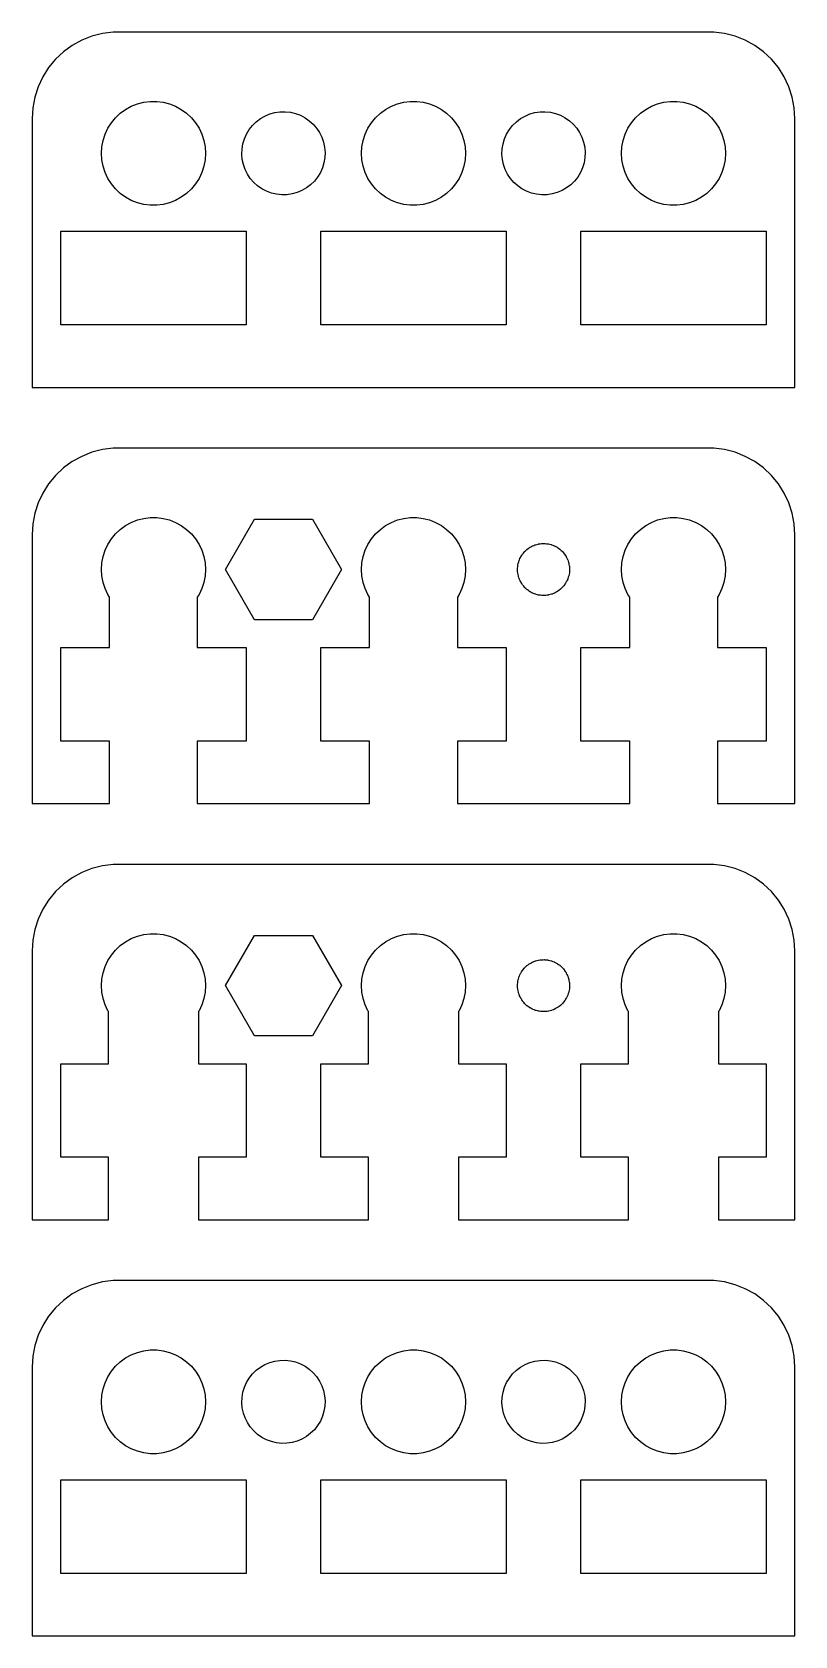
# Model space of a CAD drawing. Header units: metres. Extents: x -22 to 22, y 0 to 92.5.
import ezdxf

# ---------------------------------------------------------------- set-up
doc = ezdxf.new("R2010")
doc.units = ezdxf.units.M

msp = doc.modelspace()

# ---------------------------------------------------------------- linework, layer by layer
for p, q in [((-17.3139, 92.4901), (-17.9369, 92.4114)), ((17.3139, 92.4901), (-17.3139, 92.4901)), ((17.9369, 92.4114), (17.3139, 92.4901)), ((-19.6791, 91.7216), (-20.1871, 91.3526)), ((-19.1289, 92.0241), (-19.6791, 91.7216)), ((-18.5451, 92.2553), (-19.1289, 92.0241)), ((-17.9369, 92.4114), (-18.5451, 92.2553)), ((18.5451, 92.2553), (17.9369, 92.4114)), ((19.1289, 92.0241), (18.5451, 92.2553)), ((19.6791, 91.7216), (19.1289, 92.0241)), ((20.1871, 91.3526), (19.6791, 91.7216)), ((-20.6448, 90.9227), (-21.0451, 90.4389)), ((-20.1871, 91.3526), (-20.6448, 90.9227)), ((20.6448, 90.9227), (20.1871, 91.3526)), ((21.0451, 90.4389), (20.6448, 90.9227)), ((-21.3815, 89.9088), (-21.6489, 89.3406)), ((-21.0451, 90.4389), (-21.3815, 89.9088)), ((21.3815, 89.9088), (21.0451, 90.4389)), ((21.6489, 89.3406), (21.3815, 89.9088)), ((-21.6489, 89.3406), (-21.8429, 88.7434)), ((21.8429, 88.7434), (21.6489, 89.3406)), ((-21.9606, 88.1267), (-22, 87.5)), ((-21.8429, 88.7434), (-21.9606, 88.1267)), ((-16.9123, 87.8115), (-16.6075, 88.033)), ((-16.6075, 88.033), (-16.2773, 88.2145)), ((-16.2773, 88.2145), (-15.927, 88.3532)), ((-15.927, 88.3532), (-15.5621, 88.4469)), ((-15.5621, 88.4469), (-15.1884, 88.4941)), ((-15.1884, 88.4941), (-14.8116, 88.4941)), ((-14.8116, 88.4941), (-14.4379, 88.4469)), ((-14.4379, 88.4469), (-14.0729, 88.3532)), ((-14.0729, 88.3532), (-13.7227, 88.2145)), ((-13.7227, 88.2145), (-13.3925, 88.033)), ((-13.3925, 88.033), (-13.0877, 87.8115)), ((-7.99898, 87.8475), (-7.70082, 87.8916)), ((-7.70082, 87.8916), (-7.39949, 87.8979)), ((-7.39949, 87.8979), (-7.09975, 87.8664)), ((-7.09975, 87.8664), (-6.80632, 87.7976)), ((-1.91226, 87.8115), (-1.60747, 88.033)), ((-1.60747, 88.033), (-1.27733, 88.2145)), ((-1.27733, 88.2145), (-0.92705, 88.3532)), ((-0.92705, 88.3532), (-0.56213, 88.4469)), ((-0.56213, 88.4469), (-0.18837, 88.4941)), ((-0.18837, 88.4941), (0.18837, 88.4941)), ((0.18837, 88.4941), (0.56213, 88.4469)), ((0.56213, 88.4469), (0.92705, 88.3532)), ((0.92705, 88.3532), (1.27733, 88.2145)), ((1.27733, 88.2145), (1.60747, 88.033)), ((1.60747, 88.033), (1.91226, 87.8115)), ((7.00101, 87.8475), (7.29916, 87.8916)), ((7.29916, 87.8916), (7.60049, 87.8979)), ((7.60049, 87.8979), (7.90024, 87.8664)), ((7.90024, 87.8664), (8.19366, 87.7976)), ((13.0877, 87.8115), (13.3925, 88.033)), ((13.3925, 88.033), (13.7227, 88.2145)), ((13.7227, 88.2145), (14.0729, 88.3532)), ((14.0729, 88.3532), (14.4379, 88.4469)), ((14.4379, 88.4469), (14.8116, 88.4941)), ((14.8116, 88.4941), (15.1884, 88.4941)), ((15.1884, 88.4941), (15.5621, 88.4469)), ((15.5621, 88.4469), (15.927, 88.3532)), ((15.927, 88.3532), (16.2773, 88.2145)), ((16.2773, 88.2145), (16.6075, 88.033)), ((16.6075, 88.033), (16.9123, 87.8115)), ((21.9606, 88.1267), (21.8429, 88.7434)), ((22, 87.5), (21.9606, 88.1267)), ((-22, 87.5), (-22, 72)), ((-17.7893, 86.6044), (-17.6289, 86.9453)), ((-17.6289, 86.9453), (-17.427, 87.2634)), ((-17.427, 87.2634), (-17.1869, 87.5536)), ((-17.1869, 87.5536), (-16.9123, 87.8115)), ((-13.0877, 87.8115), (-12.8131, 87.5536)), ((-12.8131, 87.5536), (-12.5729, 87.2634)), ((-12.5729, 87.2634), (-12.3711, 86.9453)), ((-12.3711, 86.9453), (-12.2107, 86.6044)), ((-9.47075, 86.8697), (-9.28354, 87.1059)), ((-9.28354, 87.1059), (-9.06821, 87.3168)), ((-9.06821, 87.3168), (-8.82812, 87.499)), ((-8.82812, 87.499), (-8.56712, 87.6497)), ((-8.56712, 87.6497), (-8.28928, 87.7665)), ((-8.28928, 87.7665), (-7.99898, 87.8475)), ((-6.80632, 87.7976), (-6.52382, 87.6925)), ((-6.52382, 87.6925), (-6.25673, 87.5529)), ((-6.25673, 87.5529), (-6.00923, 87.3809)), ((-6.00923, 87.3809), (-5.78526, 87.1792)), ((-5.78526, 87.1792), (-5.58832, 86.951)), ((-5.58832, 86.951), (-5.42152, 86.7)), ((-2.78932, 86.6044), (-2.62891, 86.9453)), ((-2.62891, 86.9453), (-2.42705, 87.2634)), ((-2.42705, 87.2634), (-2.1869, 87.5536)), ((-2.1869, 87.5536), (-1.91226, 87.8115)), ((1.91226, 87.8115), (2.1869, 87.5536)), ((2.1869, 87.5536), (2.42705, 87.2634)), ((2.42705, 87.2634), (2.62891, 86.9453)), ((2.62891, 86.9453), (2.78932, 86.6044)), ((5.52924, 86.8697), (5.71645, 87.1059)), ((5.71645, 87.1059), (5.93178, 87.3168)), ((5.93178, 87.3168), (6.17186, 87.499)), ((6.17186, 87.499), (6.43286, 87.6497)), ((6.43286, 87.6497), (6.71071, 87.7665)), ((6.71071, 87.7665), (7.00101, 87.8475)), ((8.19366, 87.7976), (8.47617, 87.6925)), ((8.47617, 87.6925), (8.74326, 87.5529)), ((8.74326, 87.5529), (8.99075, 87.3809)), ((8.99075, 87.3809), (9.21472, 87.1792)), ((9.21472, 87.1792), (9.41167, 86.951)), ((9.41167, 86.951), (9.57846, 86.7)), ((12.2107, 86.6044), (12.3711, 86.9453)), ((12.3711, 86.9453), (12.5729, 87.2634)), ((12.5729, 87.2634), (12.8131, 87.5536)), ((12.8131, 87.5536), (13.0877, 87.8115)), ((16.9123, 87.8115), (17.1869, 87.5536)), ((17.1869, 87.5536), (17.427, 87.2634)), ((17.427, 87.2634), (17.6289, 86.9453)), ((17.6289, 86.9453), (17.7893, 86.6044)), ((22, 72), (22, 87.5)), ((-17.9763, 85.876), (-17.9057, 86.2461)), ((-17.9057, 86.2461), (-17.7893, 86.6044)), ((-12.2107, 86.6044), (-12.0942, 86.2461)), ((-12.0942, 86.2461), (-12.0237, 85.876)), ((-9.88684, 85.7509), (-9.83658, 86.048)), ((-9.83658, 86.048), (-9.74947, 86.3366)), ((-9.74947, 86.3366), (-9.62688, 86.6119)), ((-9.62688, 86.6119), (-9.47075, 86.8697)), ((-5.42152, 86.7), (-5.28752, 86.43)), ((-5.28752, 86.43), (-5.1884, 86.1454)), ((-5.1884, 86.1454), (-5.12573, 85.8506)), ((-2.97633, 85.876), (-2.90575, 86.2461)), ((-2.90575, 86.2461), (-2.78932, 86.6044)), ((2.78932, 86.6044), (2.90575, 86.2461)), ((2.90575, 86.2461), (2.97633, 85.876)), ((5.11314, 85.7509), (5.16341, 86.048)), ((5.16341, 86.048), (5.25052, 86.3366)), ((5.25052, 86.3366), (5.37311, 86.6119)), ((5.37311, 86.6119), (5.52924, 86.8697)), ((9.57846, 86.7), (9.71246, 86.43)), ((9.71246, 86.43), (9.81158, 86.1454)), ((9.81158, 86.1454), (9.87425, 85.8506)), ((12.0237, 85.876), (12.0942, 86.2461)), ((12.0942, 86.2461), (12.2107, 86.6044)), ((17.7893, 86.6044), (17.9057, 86.2461)), ((17.9057, 86.2461), (17.9763, 85.876)), ((-18, 85.5), (-17.9763, 85.876)), ((-17.9763, 85.124), (-18, 85.5)), ((-17.9057, 84.7539), (-17.9763, 85.124)), ((-12.0237, 85.124), (-12.0942, 84.7539)), ((-12.0237, 85.876), (-12, 85.5)), ((-12, 85.5), (-12.0237, 85.124)), ((-9.89946, 85.4497), (-9.88684, 85.7509)), ((-9.87425, 85.1494), (-9.89946, 85.4497)), ((-9.81158, 84.8546), (-9.87425, 85.1494)), ((-5.11314, 85.2491), (-5.16341, 84.952)), ((-5.12573, 85.8506), (-5.10052, 85.5502)), ((-5.10052, 85.5502), (-5.11314, 85.2491)), ((-3, 85.5), (-2.97633, 85.876)), ((-2.97633, 85.124), (-3, 85.5)), ((-2.90575, 84.7539), (-2.97633, 85.124)), ((2.97633, 85.124), (2.90575, 84.7539)), ((2.97633, 85.876), (3, 85.5)), ((3, 85.5), (2.97633, 85.124)), ((5.10052, 85.4497), (5.11314, 85.7509)), ((5.12573, 85.1494), (5.10052, 85.4497)), ((5.1884, 84.8546), (5.12573, 85.1494)), ((9.88684, 85.2491), (9.83658, 84.952)), ((9.87425, 85.8506), (9.89946, 85.5502)), ((9.89946, 85.5502), (9.88684, 85.2491)), ((12, 85.5), (12.0237, 85.876)), ((12.0237, 85.124), (12, 85.5)), ((12.0942, 84.7539), (12.0237, 85.124)), ((17.9763, 85.124), (17.9057, 84.7539)), ((17.9763, 85.876), (18, 85.5)), ((18, 85.5), (17.9763, 85.124)), ((-17.7893, 84.3956), (-17.9057, 84.7539)), ((-17.6289, 84.0547), (-17.7893, 84.3956)), ((-12.2107, 84.3956), (-12.3711, 84.0547)), ((-12.0942, 84.7539), (-12.2107, 84.3956)), ((-9.71246, 84.57), (-9.81158, 84.8546)), ((-9.57846, 84.3), (-9.71246, 84.57)), ((-9.41167, 84.049), (-9.57846, 84.3)), ((-5.37311, 84.3881), (-5.52924, 84.1303)), ((-5.25052, 84.6634), (-5.37311, 84.3881)), ((-5.16341, 84.952), (-5.25052, 84.6634)), ((-2.78932, 84.3956), (-2.90575, 84.7539)), ((-2.62891, 84.0547), (-2.78932, 84.3956)), ((2.78932, 84.3956), (2.62891, 84.0547)), ((2.90575, 84.7539), (2.78932, 84.3956)), ((5.28752, 84.57), (5.1884, 84.8546)), ((5.42152, 84.3), (5.28752, 84.57)), ((5.58832, 84.049), (5.42152, 84.3)), ((9.62688, 84.3881), (9.47075, 84.1303)), ((9.74947, 84.6634), (9.62688, 84.3881)), ((9.83658, 84.952), (9.74947, 84.6634)), ((12.2107, 84.3956), (12.0942, 84.7539)), ((12.3711, 84.0547), (12.2107, 84.3956)), ((17.7893, 84.3956), (17.6289, 84.0547)), ((17.9057, 84.7539), (17.7893, 84.3956)), ((-17.427, 83.7366), (-17.6289, 84.0547)), ((-17.1869, 83.4464), (-17.427, 83.7366)), ((-16.9123, 83.1884), (-17.1869, 83.4464)), ((-12.8131, 83.4464), (-13.0877, 83.1884)), ((-12.5729, 83.7366), (-12.8131, 83.4464)), ((-12.3711, 84.0547), (-12.5729, 83.7366)), ((-9.21472, 83.8208), (-9.41167, 84.049)), ((-8.99075, 83.6191), (-9.21472, 83.8208)), ((-8.74326, 83.4471), (-8.99075, 83.6191)), ((-8.47617, 83.3075), (-8.74326, 83.4471)), ((-8.19366, 83.2024), (-8.47617, 83.3075)), ((-6.43286, 83.3503), (-6.71071, 83.2335)), ((-6.17186, 83.501), (-6.43286, 83.3503)), ((-5.93178, 83.6832), (-6.17186, 83.501)), ((-5.71645, 83.8941), (-5.93178, 83.6832)), ((-5.52924, 84.1303), (-5.71645, 83.8941)), ((-2.42705, 83.7366), (-2.62891, 84.0547)), ((-2.1869, 83.4464), (-2.42705, 83.7366)), ((-1.91226, 83.1884), (-2.1869, 83.4464)), ((2.1869, 83.4464), (1.91226, 83.1884)), ((2.42705, 83.7366), (2.1869, 83.4464)), ((2.62891, 84.0547), (2.42705, 83.7366)), ((5.78526, 83.8208), (5.58832, 84.049)), ((6.00923, 83.6191), (5.78526, 83.8208)), ((6.25673, 83.4471), (6.00923, 83.6191)), ((6.52382, 83.3075), (6.25673, 83.4471)), ((6.80632, 83.2024), (6.52382, 83.3075)), ((8.56712, 83.3503), (8.28928, 83.2335)), ((8.82812, 83.501), (8.56712, 83.3503)), ((9.06821, 83.6832), (8.82812, 83.501)), ((9.28354, 83.8941), (9.06821, 83.6832)), ((9.47075, 84.1303), (9.28354, 83.8941)), ((12.5729, 83.7366), (12.3711, 84.0547)), ((12.8131, 83.4464), (12.5729, 83.7366)), ((13.0877, 83.1884), (12.8131, 83.4464)), ((17.1869, 83.4464), (16.9123, 83.1884)), ((17.427, 83.7366), (17.1869, 83.4464)), ((17.6289, 84.0547), (17.427, 83.7366)), ((-16.6075, 82.967), (-16.9123, 83.1884)), ((-16.2773, 82.7855), (-16.6075, 82.967)), ((-15.927, 82.6468), (-16.2773, 82.7855)), ((-15.5621, 82.5531), (-15.927, 82.6468)), ((-15.1884, 82.5059), (-15.5621, 82.5531)), ((-14.8116, 82.5059), (-15.1884, 82.5059)), ((-14.4379, 82.5531), (-14.8116, 82.5059)), ((-14.0729, 82.6468), (-14.4379, 82.5531)), ((-13.7227, 82.7855), (-14.0729, 82.6468)), ((-13.3925, 82.967), (-13.7227, 82.7855)), ((-13.0877, 83.1884), (-13.3925, 82.967)), ((-7.90024, 83.1336), (-8.19366, 83.2024)), ((-7.60049, 83.1021), (-7.90024, 83.1336)), ((-7.29916, 83.1084), (-7.60049, 83.1021)), ((-7.00101, 83.1524), (-7.29916, 83.1084)), ((-6.71071, 83.2335), (-7.00101, 83.1524)), ((-1.60747, 82.967), (-1.91226, 83.1884)), ((-1.27733, 82.7855), (-1.60747, 82.967)), ((-0.92705, 82.6468), (-1.27733, 82.7855)), ((-0.56213, 82.5531), (-0.92705, 82.6468)), ((-0.18837, 82.5059), (-0.56213, 82.5531)), ((0.18837, 82.5059), (-0.18837, 82.5059)), ((0.56213, 82.5531), (0.18837, 82.5059)), ((0.92705, 82.6468), (0.56213, 82.5531)), ((1.27733, 82.7855), (0.92705, 82.6468)), ((1.60747, 82.967), (1.27733, 82.7855)), ((1.91226, 83.1884), (1.60747, 82.967)), ((7.09975, 83.1336), (6.80632, 83.2024)), ((7.39949, 83.1021), (7.09975, 83.1336)), ((7.70082, 83.1084), (7.39949, 83.1021)), ((7.99898, 83.1524), (7.70082, 83.1084)), ((8.28928, 83.2335), (7.99898, 83.1524)), ((13.3925, 82.967), (13.0877, 83.1884)), ((13.7227, 82.7855), (13.3925, 82.967)), ((14.0729, 82.6468), (13.7227, 82.7855)), ((14.4379, 82.5531), (14.0729, 82.6468)), ((14.8116, 82.5059), (14.4379, 82.5531)), ((15.1884, 82.5059), (14.8116, 82.5059)), ((15.5621, 82.5531), (15.1884, 82.5059)), ((15.927, 82.6468), (15.5621, 82.5531)), ((16.2773, 82.7855), (15.927, 82.6468)), ((16.6075, 82.967), (16.2773, 82.7855)), ((16.9123, 83.1884), (16.6075, 82.967)), ((-20.3466, 75.6), (-20.3466, 81)), ((-20.3466, 81), (-9.65337, 81)), ((-9.65337, 81), (-9.65337, 75.6)), ((-5.34662, 75.6), (-5.34662, 81)), ((-5.34662, 81), (5.34662, 81)), ((5.34662, 81), (5.34662, 75.6)), ((9.65337, 75.6), (9.65337, 81)), ((9.65337, 81), (20.3466, 81)), ((20.3466, 81), (20.3466, 75.6)), ((-9.65337, 75.6), (-20.3466, 75.6)), ((5.34662, 75.6), (-5.34662, 75.6)), ((20.3466, 75.6), (9.65337, 75.6)), ((-22, 72), (22, 72)), ((-17.3139, 68.4901), (-17.9369, 68.4114)), ((17.3139, 68.4901), (-17.3139, 68.4901)), ((17.9369, 68.4114), (17.3139, 68.4901)), ((-19.6791, 67.7216), (-20.1871, 67.3526)), ((-19.1289, 68.0241), (-19.6791, 67.7216)), ((-18.5451, 68.2553), (-19.1289, 68.0241)), ((-17.9369, 68.4114), (-18.5451, 68.2553)), ((18.5451, 68.2553), (17.9369, 68.4114)), ((19.1289, 68.0241), (18.5451, 68.2553)), ((19.6791, 67.7216), (19.1289, 68.0241)), ((20.1871, 67.3526), (19.6791, 67.7216)), ((-20.6448, 66.9227), (-21.0451, 66.4389)), ((-20.1871, 67.3526), (-20.6448, 66.9227)), ((20.6448, 66.9227), (20.1871, 67.3526)), ((21.0451, 66.4389), (20.6448, 66.9227)), ((-21.3815, 65.9088), (-21.6489, 65.3406)), ((-21.0451, 66.4389), (-21.3815, 65.9088)), ((21.3815, 65.9088), (21.0451, 66.4389)), ((21.6489, 65.3406), (21.3815, 65.9088)), ((-21.8429, 64.7434), (-21.9606, 64.1267)), ((-21.6489, 65.3406), (-21.8429, 64.7434)), ((21.8429, 64.7434), (21.6489, 65.3406)), ((21.9606, 64.1267), (21.8429, 64.7434)), ((-21.9606, 64.1267), (-22, 63.5)), ((-16.9123, 63.8115), (-16.6075, 64.033)), ((-16.6075, 64.033), (-16.2773, 64.2145)), ((-16.2773, 64.2145), (-15.927, 64.3532)), ((-15.927, 64.3532), (-15.5621, 64.4469)), ((-15.5621, 64.4469), (-15.1884, 64.4941)), ((-15.1884, 64.4941), (-14.8116, 64.4941)), ((-14.8116, 64.4941), (-14.4379, 64.4469)), ((-14.4379, 64.4469), (-14.0729, 64.3532)), ((-14.0729, 64.3532), (-13.7227, 64.2145)), ((-13.7227, 64.2145), (-13.3925, 64.033)), ((-13.3925, 64.033), (-13.0877, 63.8115)), ((-10.8466, 61.5), (-9.17329, 64.3982)), ((-9.17329, 64.3982), (-5.82671, 64.3982)), ((-5.82671, 64.3982), (-4.1534, 61.5)), ((-1.91226, 63.8115), (-1.60747, 64.033)), ((-1.60747, 64.033), (-1.27733, 64.2145)), ((-1.27733, 64.2145), (-0.92705, 64.3532)), ((-0.92705, 64.3532), (-0.56213, 64.4469)), ((-0.56213, 64.4469), (-0.18837, 64.4941)), ((-0.18837, 64.4941), (0.18837, 64.4941)), ((0.18837, 64.4941), (0.56213, 64.4469)), ((0.56213, 64.4469), (0.92705, 64.3532)), ((0.92705, 64.3532), (1.27733, 64.2145)), ((1.27733, 64.2145), (1.60747, 64.033)), ((1.60747, 64.033), (1.91226, 63.8115)), ((13.0877, 63.8115), (13.3925, 64.033)), ((13.3925, 64.033), (13.7227, 64.2145)), ((13.7227, 64.2145), (14.0729, 64.3532)), ((14.0729, 64.3532), (14.4379, 64.4469)), ((14.4379, 64.4469), (14.8116, 64.4941)), ((14.8116, 64.4941), (15.1884, 64.4941)), ((15.1884, 64.4941), (15.5621, 64.4469)), ((15.5621, 64.4469), (15.927, 64.3532)), ((15.927, 64.3532), (16.2773, 64.2145)), ((16.2773, 64.2145), (16.6075, 64.033)), ((16.6075, 64.033), (16.9123, 63.8115)), ((22, 63.5), (21.9606, 64.1267)), ((-22, 63.5), (-22, 48)), ((-17.7893, 62.6044), (-17.6289, 62.9453)), ((-17.6289, 62.9453), (-17.427, 63.2634)), ((-17.427, 63.2634), (-17.1869, 63.5536)), ((-17.1869, 63.5536), (-16.9123, 63.8115)), ((-13.0877, 63.8115), (-12.8131, 63.5536)), ((-12.8131, 63.5536), (-12.5729, 63.2634)), ((-12.5729, 63.2634), (-12.3711, 62.9453)), ((-12.3711, 62.9453), (-12.2107, 62.6044)), ((-2.78932, 62.6044), (-2.62891, 62.9453)), ((-2.62891, 62.9453), (-2.42705, 63.2634)), ((-2.42705, 63.2634), (-2.1869, 63.5536)), ((-2.1869, 63.5536), (-1.91226, 63.8115)), ((1.91226, 63.8115), (2.1869, 63.5536)), ((2.1869, 63.5536), (2.42705, 63.2634)), ((2.42705, 63.2634), (2.62891, 62.9453)), ((2.62891, 62.9453), (2.78932, 62.6044)), ((6.93431, 62.8861), (7.0067, 62.9165)), ((7.0067, 62.9165), (7.02184, 62.9208)), ((7.02184, 62.9208), (7.03647, 62.9266)), ((7.03647, 62.9266), (7.1125, 62.9461)), ((7.1125, 62.9461), (7.18813, 62.9672)), ((7.18813, 62.9672), (7.20369, 62.9695)), ((7.20369, 62.9695), (7.21892, 62.9734)), ((7.21892, 62.9734), (7.29681, 62.9833)), ((7.29681, 62.9833), (7.37448, 62.9947)), ((7.37448, 62.9947), (7.3902, 62.9951)), ((7.3902, 62.9951), (7.40581, 62.997)), ((7.40581, 62.997), (7.48433, 62.997)), ((7.48433, 62.997), (7.56281, 62.9987)), ((7.56281, 62.9987), (7.57845, 62.997)), ((7.57845, 62.997), (7.59418, 62.997)), ((7.59418, 62.997), (7.67207, 62.9872)), ((7.67207, 62.9872), (7.75015, 62.979)), ((7.75015, 62.979), (7.76546, 62.9754)), ((7.76546, 62.9754), (7.78107, 62.9734)), ((7.78107, 62.9734), (7.85712, 62.9539)), ((7.85712, 62.9539), (7.93353, 62.936)), ((7.93353, 62.936), (7.94829, 62.9305)), ((7.94829, 62.9305), (7.96352, 62.9266)), ((7.96352, 62.9266), (8.0365, 62.8977)), ((8.0365, 62.8977), (8.11009, 62.8703)), ((12.2107, 62.6044), (12.3711, 62.9453)), ((12.3711, 62.9453), (12.5729, 63.2634)), ((12.5729, 63.2634), (12.8131, 63.5536)), ((12.8131, 63.5536), (13.0877, 63.8115)), ((16.9123, 63.8115), (17.1869, 63.5536)), ((17.1869, 63.5536), (17.427, 63.2634)), ((17.427, 63.2634), (17.6289, 62.9453)), ((17.6289, 62.9453), (17.7893, 62.6044)), ((22, 48), (22, 63.5)), ((-17.9763, 61.876), (-17.9057, 62.2461)), ((-17.9057, 62.2461), (-17.7893, 62.6044)), ((-12.2107, 62.6044), (-12.0942, 62.2461)), ((-12.0942, 62.2461), (-12.0237, 61.876)), ((-2.97633, 61.876), (-2.90575, 62.2461)), ((-2.90575, 62.2461), (-2.78932, 62.6044)), ((2.78932, 62.6044), (2.90575, 62.2461)), ((2.90575, 62.2461), (2.97633, 61.876)), ((6.07137, 61.9477), (6.09407, 62.0229)), ((6.09407, 62.0229), (6.10046, 62.0372)), ((6.10046, 62.0372), (6.10533, 62.0522)), ((6.10533, 62.0522), (6.13875, 62.1232)), ((6.13875, 62.1232), (6.17068, 62.1949)), ((6.17068, 62.1949), (6.17883, 62.2084)), ((6.17883, 62.2084), (6.18553, 62.2226)), ((6.18553, 62.2226), (6.2276, 62.2889)), ((6.2276, 62.2889), (6.26826, 62.3561)), ((6.26826, 62.3561), (6.27805, 62.3684)), ((6.27805, 62.3684), (6.28647, 62.3817)), ((6.28647, 62.3817), (6.33652, 62.4422)), ((6.33652, 62.4422), (6.38527, 62.5037)), ((6.38527, 62.5037), (6.39651, 62.5147)), ((6.39651, 62.5147), (6.40654, 62.5268)), ((6.40654, 62.5268), (6.46378, 62.5806)), ((6.46378, 62.5806), (6.51987, 62.6355)), ((6.51987, 62.6355), (6.53239, 62.645)), ((6.53239, 62.645), (6.54385, 62.6558)), ((6.54385, 62.6558), (6.60738, 62.7019)), ((6.60738, 62.7019), (6.66991, 62.7494)), ((6.66991, 62.7494), (6.68353, 62.7572)), ((6.68353, 62.7572), (6.69626, 62.7665)), ((6.69626, 62.7665), (6.76505, 62.8043)), ((6.76505, 62.8043), (6.83304, 62.8436)), ((6.83304, 62.8436), (6.84753, 62.8497)), ((6.84753, 62.8497), (6.86133, 62.8572)), ((6.86133, 62.8572), (6.93431, 62.8861)), ((8.11009, 62.8703), (8.12404, 62.863)), ((8.12404, 62.863), (8.13866, 62.8572)), ((8.13866, 62.8572), (8.20744, 62.8194)), ((8.20744, 62.8194), (8.27704, 62.783)), ((8.27704, 62.783), (8.28995, 62.7741)), ((8.28995, 62.7741), (8.30373, 62.7665)), ((8.30373, 62.7665), (8.36723, 62.7204)), ((8.36723, 62.7204), (8.43172, 62.6755)), ((8.43172, 62.6755), (8.44341, 62.665)), ((8.44341, 62.665), (8.45613, 62.6558)), ((8.45613, 62.6558), (8.51335, 62.602)), ((8.51335, 62.602), (8.5717, 62.5495)), ((8.5717, 62.5495), (8.58199, 62.5376)), ((8.58199, 62.5376), (8.59344, 62.5268)), ((8.59344, 62.5268), (8.64348, 62.4663)), ((8.64348, 62.4663), (8.69479, 62.4069)), ((8.69479, 62.4069), (8.70349, 62.3938)), ((8.70349, 62.3938), (8.71352, 62.3817)), ((8.71352, 62.3817), (8.75558, 62.3154)), ((8.75558, 62.3154), (8.79903, 62.25)), ((8.79903, 62.25), (8.80603, 62.2359)), ((8.80603, 62.2359), (8.81445, 62.2226)), ((8.81445, 62.2226), (8.84787, 62.1516)), ((8.84787, 62.1516), (8.88278, 62.0813)), ((8.88278, 62.0813), (8.88795, 62.0664)), ((8.88795, 62.0664), (8.89465, 62.0522)), ((8.89465, 62.0522), (8.91891, 61.9775)), ((8.91891, 61.9775), (8.94473, 61.9034)), ((12.0237, 61.876), (12.0942, 62.2461)), ((12.0942, 62.2461), (12.2107, 62.6044)), ((17.7893, 62.6044), (17.9057, 62.2461)), ((17.9057, 62.2461), (17.9763, 61.876)), ((-18, 61.5), (-17.9763, 61.876)), ((-17.9763, 61.124), (-18, 61.5)), ((-17.9057, 60.7539), (-17.9763, 61.124)), ((-12.0237, 61.124), (-12.0942, 60.7539)), ((-12.0237, 61.876), (-12, 61.5)), ((-12, 61.5), (-12.0237, 61.124)), ((-9.17329, 58.6018), (-10.8466, 61.5)), ((-4.1534, 61.5), (-5.82669, 58.6018)), ((-3, 61.5), (-2.97633, 61.876)), ((-2.97633, 61.124), (-3, 61.5)), ((-2.90575, 60.7539), (-2.97633, 61.124)), ((2.97633, 61.124), (2.90575, 60.7539)), ((2.97633, 61.876), (3, 61.5)), ((3, 61.5), (2.97633, 61.124)), ((6, 61.5), (6.00491, 61.5783)), ((6.00098, 61.4843), (6, 61.5)), ((6.00032, 61.4686), (6.00098, 61.4843)), ((6.0069, 61.3903), (6.00032, 61.4686)), ((6.00491, 61.5783), (6.00821, 61.6568)), ((6.01183, 61.312), (6.0069, 61.3903)), ((6.00821, 61.6568), (6.01083, 61.6723)), ((6.01083, 61.6723), (6.01183, 61.688)), ((6.01183, 61.688), (6.02654, 61.7651)), ((6.01477, 61.2965), (6.01183, 61.312)), ((6.01608, 61.2809), (6.01477, 61.2965)), ((6.03241, 61.2041), (6.01608, 61.2809)), ((6.02654, 61.7651), (6.03963, 61.8425)), ((6.04712, 61.127), (6.03241, 61.2041)), ((6.03963, 61.8425), (6.04417, 61.8576)), ((6.04417, 61.8576), (6.04712, 61.873)), ((6.04712, 61.873), (6.07137, 61.9477)), ((6.05197, 61.112), (6.04712, 61.127)), ((6.05525, 61.0966), (6.05197, 61.112)), ((6.08107, 61.0225), (6.05525, 61.0966)), ((8.92862, 61.0523), (8.90591, 60.9771)), ((8.95287, 61.127), (8.92862, 61.0523)), ((8.94473, 61.9034), (8.94801, 61.888)), ((8.94801, 61.888), (8.95287, 61.873)), ((8.95287, 61.873), (8.96758, 61.7959)), ((8.95581, 61.1424), (8.95287, 61.127)), ((8.96036, 61.1575), (8.95581, 61.1424)), ((8.97345, 61.2349), (8.96036, 61.1575)), ((8.96758, 61.7959), (8.9839, 61.7191)), ((8.98816, 61.312), (8.97345, 61.2349)), ((8.9839, 61.7191), (8.98521, 61.7034)), ((8.98521, 61.7034), (8.98816, 61.688)), ((8.98816, 61.688), (8.99309, 61.6096)), ((8.98915, 61.3277), (8.98816, 61.312)), ((8.99178, 61.3432), (8.98915, 61.3277)), ((8.99506, 61.4216), (8.99178, 61.3432)), ((8.99309, 61.6096), (8.99966, 61.5314)), ((9, 61.5), (8.99506, 61.4216)), ((8.99966, 61.5314), (8.99901, 61.5157)), ((8.99901, 61.5157), (9, 61.5)), ((12, 61.5), (12.0237, 61.876)), ((12.0237, 61.124), (12, 61.5)), ((12.0942, 60.7539), (12.0237, 61.124)), ((17.9763, 61.124), (17.9057, 60.7539)), ((17.9763, 61.876), (18, 61.5)), ((18, 61.5), (17.9763, 61.124)), ((-17.7893, 60.3956), (-17.9057, 60.7539)), ((-17.6289, 60.0547), (-17.7893, 60.3956)), ((-12.2107, 60.3956), (-12.3711, 60.0547)), ((-12.0942, 60.7539), (-12.2107, 60.3956)), ((-2.78932, 60.3956), (-2.90575, 60.7539)), ((-2.62891, 60.0547), (-2.78932, 60.3956)), ((2.78932, 60.3956), (2.62891, 60.0547)), ((2.90575, 60.7539), (2.78932, 60.3956)), ((6.10533, 60.9478), (6.08107, 61.0225)), ((6.11203, 60.9336), (6.10533, 60.9478)), ((6.1172, 60.9187), (6.11203, 60.9336)), ((6.1521, 60.8484), (6.1172, 60.9187)), ((6.18553, 60.7774), (6.1521, 60.8484)), ((6.19395, 60.7641), (6.18553, 60.7774)), ((6.20096, 60.75), (6.19395, 60.7641)), ((6.2444, 60.6846), (6.20096, 60.75)), ((6.28647, 60.6183), (6.2444, 60.6846)), ((6.29649, 60.6062), (6.28647, 60.6183)), ((6.30519, 60.5931), (6.29649, 60.6062)), ((6.35651, 60.5336), (6.30519, 60.5931)), ((6.40654, 60.4732), (6.35651, 60.5336)), ((6.418, 60.4624), (6.40654, 60.4732)), ((6.42828, 60.4505), (6.418, 60.4624)), ((6.48663, 60.398), (6.42828, 60.4505)), ((6.54385, 60.3442), (6.48663, 60.398)), ((6.55658, 60.335), (6.54385, 60.3442)), ((6.56827, 60.3244), (6.55658, 60.335)), ((6.63275, 60.2796), (6.56827, 60.3244)), ((6.69626, 60.2335), (6.63275, 60.2796)), ((6.71004, 60.2259), (6.69626, 60.2335)), ((6.72295, 60.2169), (6.71004, 60.2259)), ((6.79254, 60.1806), (6.72295, 60.2169)), ((6.86133, 60.1427), (6.79254, 60.1806)), ((6.87595, 60.137), (6.86133, 60.1427)), ((6.88989, 60.1297), (6.87595, 60.137)), ((6.96349, 60.1023), (6.88989, 60.1297)), ((8.13866, 60.1427), (8.06567, 60.1139)), ((8.15244, 60.1503), (8.13866, 60.1427)), ((8.16695, 60.1564), (8.15244, 60.1503)), ((8.23494, 60.1957), (8.16695, 60.1564)), ((8.30373, 60.2335), (8.23494, 60.1957)), ((8.31645, 60.2428), (8.30373, 60.2335)), ((8.33008, 60.2506), (8.31645, 60.2428)), ((8.39261, 60.2981), (8.33008, 60.2506)), ((8.45613, 60.3442), (8.39261, 60.2981)), ((8.46759, 60.355), (8.45613, 60.3442)), ((8.48012, 60.3645), (8.46759, 60.355)), ((8.53621, 60.4194), (8.48012, 60.3645)), ((8.59344, 60.4732), (8.53621, 60.4194)), ((8.60347, 60.4853), (8.59344, 60.4732)), ((8.61472, 60.4963), (8.60347, 60.4853)), ((8.66347, 60.5578), (8.61472, 60.4963)), ((8.71352, 60.6183), (8.66347, 60.5578)), ((8.72194, 60.6316), (8.71352, 60.6183)), ((8.73172, 60.6439), (8.72194, 60.6316)), ((8.77238, 60.7111), (8.73172, 60.6439)), ((8.81445, 60.7774), (8.77238, 60.7111)), ((8.82115, 60.7916), (8.81445, 60.7774)), ((8.8293, 60.8051), (8.82115, 60.7916)), ((8.86124, 60.8768), (8.8293, 60.8051)), ((8.89465, 60.9478), (8.86124, 60.8768)), ((8.89952, 60.9628), (8.89465, 60.9478)), ((8.90591, 60.9771), (8.89952, 60.9628)), ((12.2107, 60.3956), (12.0942, 60.7539)), ((12.3711, 60.0547), (12.2107, 60.3956)), ((17.7893, 60.3956), (17.6289, 60.0547)), ((17.9057, 60.7539), (17.7893, 60.3956)), ((-17.5307, 59.9), (-17.6289, 60.0547)), ((-17.5307, 57), (-17.5307, 59.9)), ((-12.3711, 60.0547), (-12.4693, 59.9)), ((-12.4693, 59.9), (-12.4693, 57)), ((-2.53072, 59.9), (-2.62891, 60.0547)), ((-2.53072, 57), (-2.53072, 59.9)), ((2.62891, 60.0547), (2.53072, 59.9)), ((2.53072, 59.9), (2.53072, 57)), ((7.03647, 60.0734), (6.96349, 60.1023)), ((7.0517, 60.0695), (7.03647, 60.0734)), ((7.06645, 60.064), (7.0517, 60.0695)), ((7.14287, 60.0461), (7.06645, 60.064)), ((7.21892, 60.0266), (7.14287, 60.0461)), ((7.23453, 60.0246), (7.21892, 60.0266)), ((7.24983, 60.021), (7.23453, 60.0246)), ((7.32791, 60.0128), (7.24983, 60.021)), ((7.40581, 60.0029), (7.32791, 60.0128)), ((7.42154, 60.0029), (7.40581, 60.0029)), ((7.43718, 60.0013), (7.42154, 60.0029)), ((7.51566, 60.0029), (7.43718, 60.0013)), ((7.59418, 60.0029), (7.51566, 60.0029)), ((7.60979, 60.0049), (7.59418, 60.0029)), ((7.6255, 60.0052), (7.60979, 60.0049)), ((7.70317, 60.0167), (7.6255, 60.0052)), ((7.78107, 60.0266), (7.70317, 60.0167)), ((7.7963, 60.0305), (7.78107, 60.0266)), ((7.81186, 60.0328), (7.7963, 60.0305)), ((7.88748, 60.0539), (7.81186, 60.0328)), ((7.96352, 60.0734), (7.88748, 60.0539)), ((7.97813, 60.0792), (7.96352, 60.0734)), ((7.99329, 60.0834), (7.97813, 60.0792)), ((8.06567, 60.1139), (7.99329, 60.0834)), ((12.4693, 59.9), (12.3711, 60.0547)), ((12.4693, 57), (12.4693, 59.9)), ((17.6289, 60.0547), (17.5307, 59.9)), ((17.5307, 59.9), (17.5307, 57)), ((-5.82669, 58.6018), (-9.17329, 58.6018)), ((-20.3466, 51.6), (-20.3466, 57)), ((-20.3466, 57), (-17.5307, 57)), ((-12.4693, 57), (-9.65337, 57)), ((-9.65337, 57), (-9.65337, 51.6)), ((-5.34662, 51.6), (-5.34662, 57)), ((-5.34662, 57), (-2.53072, 57)), ((2.53072, 57), (5.34662, 57)), ((5.34662, 57), (5.34662, 51.6)), ((9.65337, 51.6), (9.65337, 57)), ((9.65337, 57), (12.4693, 57)), ((17.5307, 57), (20.3466, 57)), ((20.3466, 57), (20.3466, 51.6)), ((-17.5307, 51.6), (-20.3466, 51.6)), ((-17.5307, 48), (-17.5307, 51.6)), ((-9.65337, 51.6), (-12.4693, 51.6)), ((-12.4693, 51.6), (-12.4693, 48)), ((-2.53072, 51.6), (-5.34662, 51.6)), ((-2.53072, 48), (-2.53072, 51.6)), ((5.34662, 51.6), (2.53072, 51.6)), ((2.53072, 51.6), (2.53072, 48)), ((12.4693, 51.6), (9.65337, 51.6)), ((12.4693, 48), (12.4693, 51.6)), ((20.3466, 51.6), (17.5307, 51.6)), ((17.5307, 51.6), (17.5307, 48)), ((-22, 48), (-17.5307, 48)), ((-12.4693, 48), (-2.53072, 48)), ((2.53072, 48), (12.4693, 48)), ((17.5307, 48), (22, 48)), ((-17.9369, 44.4114), (-18.5451, 44.2553)), ((-17.3139, 44.4901), (-17.9369, 44.4114)), ((17.3139, 44.4901), (-17.3139, 44.4901)), ((17.9369, 44.4114), (17.3139, 44.4901)), ((18.5451, 44.2553), (17.9369, 44.4114)), ((-19.6791, 43.7216), (-20.1871, 43.3526)), ((-19.1289, 44.0241), (-19.6791, 43.7216)), ((-18.5451, 44.2553), (-19.1289, 44.0241)), ((19.1289, 44.0241), (18.5451, 44.2553)), ((19.6791, 43.7216), (19.1289, 44.0241)), ((20.1871, 43.3526), (19.6791, 43.7216)), ((-20.6448, 42.9227), (-21.0451, 42.4389)), ((-20.1871, 43.3526), (-20.6448, 42.9227)), ((20.6448, 42.9227), (20.1871, 43.3526)), ((21.0451, 42.4389), (20.6448, 42.9227)), ((-21.3815, 41.9088), (-21.6489, 41.3406)), ((-21.0451, 42.4389), (-21.3815, 41.9088)), ((21.3815, 41.9088), (21.0451, 42.4389)), ((21.6489, 41.3406), (21.3815, 41.9088)), ((-21.8429, 40.7434), (-21.9606, 40.1267)), ((-21.6489, 41.3406), (-21.8429, 40.7434)), ((21.8429, 40.7434), (21.6489, 41.3406)), ((21.9606, 40.1267), (21.8429, 40.7434)), ((-21.9606, 40.1267), (-22, 39.5)), ((-17.1869, 39.5536), (-16.9123, 39.8115)), ((-16.9123, 39.8115), (-16.6075, 40.033)), ((-16.6075, 40.033), (-16.2773, 40.2145)), ((-16.2773, 40.2145), (-15.927, 40.3532)), ((-15.927, 40.3532), (-15.5621, 40.4469)), ((-15.5621, 40.4469), (-15.1884, 40.4941)), ((-15.1884, 40.4941), (-14.8116, 40.4941)), ((-14.8116, 40.4941), (-14.4379, 40.4469)), ((-14.4379, 40.4469), (-14.0729, 40.3532)), ((-14.0729, 40.3532), (-13.7227, 40.2145)), ((-13.7227, 40.2145), (-13.3925, 40.033)), ((-13.3925, 40.033), (-13.0877, 39.8115)), ((-13.0877, 39.8115), (-12.8131, 39.5536)), ((-10.8466, 37.5), (-9.17329, 40.3982)), ((-9.17329, 40.3982), (-5.82671, 40.3982)), ((-5.82671, 40.3982), (-4.1534, 37.5)), ((-2.1869, 39.5536), (-1.91226, 39.8115)), ((-1.91226, 39.8115), (-1.60747, 40.033)), ((-1.60747, 40.033), (-1.27733, 40.2145)), ((-1.27733, 40.2145), (-0.92705, 40.3532)), ((-0.92705, 40.3532), (-0.56213, 40.4469)), ((-0.56213, 40.4469), (-0.18837, 40.4941)), ((-0.18837, 40.4941), (0.18837, 40.4941)), ((0.18837, 40.4941), (0.56213, 40.4469)), ((0.56213, 40.4469), (0.92705, 40.3532)), ((0.92705, 40.3532), (1.27733, 40.2145)), ((1.27733, 40.2145), (1.60747, 40.033)), ((1.60747, 40.033), (1.91226, 39.8115)), ((1.91226, 39.8115), (2.1869, 39.5536)), ((12.8131, 39.5536), (13.0877, 39.8115)), ((13.0877, 39.8115), (13.3925, 40.033)), ((13.3925, 40.033), (13.7227, 40.2145)), ((13.7227, 40.2145), (14.0729, 40.3532)), ((14.0729, 40.3532), (14.4379, 40.4469)), ((14.4379, 40.4469), (14.8116, 40.4941)), ((14.8116, 40.4941), (15.1884, 40.4941)), ((15.1884, 40.4941), (15.5621, 40.4469)), ((15.5621, 40.4469), (15.927, 40.3532)), ((15.927, 40.3532), (16.2773, 40.2145)), ((16.2773, 40.2145), (16.6075, 40.033)), ((16.6075, 40.033), (16.9123, 39.8115)), ((16.9123, 39.8115), (17.1869, 39.5536)), ((22, 39.5), (21.9606, 40.1267)), ((-22, 39.5), (-22, 24)), ((-17.7893, 38.6044), (-17.6289, 38.9453)), ((-17.6289, 38.9453), (-17.427, 39.2634)), ((-17.427, 39.2634), (-17.1869, 39.5536)), ((-12.8131, 39.5536), (-12.5729, 39.2634)), ((-12.5729, 39.2634), (-12.3711, 38.9453)), ((-12.3711, 38.9453), (-12.2107, 38.6044)), ((-2.78932, 38.6044), (-2.62891, 38.9453)), ((-2.62891, 38.9453), (-2.42705, 39.2634)), ((-2.42705, 39.2634), (-2.1869, 39.5536)), ((2.1869, 39.5536), (2.42705, 39.2634)), ((2.42705, 39.2634), (2.62891, 38.9453)), ((2.62891, 38.9453), (2.78932, 38.6044)), ((6.83304, 38.8436), (6.84753, 38.8497)), ((6.84753, 38.8497), (6.86133, 38.8572)), ((6.86133, 38.8572), (6.93431, 38.8861)), ((6.93431, 38.8861), (7.0067, 38.9165)), ((7.0067, 38.9165), (7.02184, 38.9208)), ((7.02184, 38.9208), (7.03647, 38.9266)), ((7.03647, 38.9266), (7.1125, 38.9461)), ((7.1125, 38.9461), (7.18813, 38.9672)), ((7.18813, 38.9672), (7.20369, 38.9695)), ((7.20369, 38.9695), (7.21892, 38.9734)), ((7.21892, 38.9734), (7.29681, 38.9833)), ((7.29681, 38.9833), (7.37448, 38.9947)), ((7.37448, 38.9947), (7.3902, 38.9951)), ((7.3902, 38.9951), (7.40581, 38.997)), ((7.40581, 38.997), (7.48433, 38.997)), ((7.48433, 38.997), (7.56281, 38.9987)), ((7.56281, 38.9987), (7.57845, 38.997)), ((7.57845, 38.997), (7.59418, 38.997)), ((7.59418, 38.997), (7.67207, 38.9872)), ((7.67207, 38.9872), (7.75015, 38.979)), ((7.75015, 38.979), (7.76546, 38.9754)), ((7.76546, 38.9754), (7.78107, 38.9734)), ((7.78107, 38.9734), (7.85712, 38.9539)), ((7.85712, 38.9539), (7.93353, 38.936)), ((7.93353, 38.936), (7.94829, 38.9305)), ((7.94829, 38.9305), (7.96352, 38.9266)), ((7.96352, 38.9266), (8.0365, 38.8977)), ((8.0365, 38.8977), (8.11009, 38.8703)), ((8.11009, 38.8703), (8.12404, 38.863)), ((8.12404, 38.863), (8.13866, 38.8572)), ((8.13866, 38.8572), (8.20744, 38.8194)), ((12.2107, 38.6044), (12.3711, 38.9453)), ((12.3711, 38.9453), (12.5729, 39.2634)), ((12.5729, 39.2634), (12.8131, 39.5536)), ((17.1869, 39.5536), (17.427, 39.2634)), ((17.427, 39.2634), (17.6289, 38.9453)), ((17.6289, 38.9453), (17.7893, 38.6044)), ((22, 24), (22, 39.5)), ((-17.9763, 37.876), (-17.9057, 38.2461)), ((-17.9057, 38.2461), (-17.7893, 38.6044)), ((-12.2107, 38.6044), (-12.0942, 38.2461)), ((-12.0942, 38.2461), (-12.0237, 37.876)), ((-2.97633, 37.876), (-2.90575, 38.2461)), ((-2.90575, 38.2461), (-2.78932, 38.6044)), ((2.78932, 38.6044), (2.90575, 38.2461)), ((2.90575, 38.2461), (2.97633, 37.876)), ((6.04712, 37.873), (6.07137, 37.9477)), ((6.07137, 37.9477), (6.09407, 38.0229)), ((6.09407, 38.0229), (6.10046, 38.0372)), ((6.10046, 38.0372), (6.10533, 38.0522)), ((6.10533, 38.0522), (6.13875, 38.1232)), ((6.13875, 38.1232), (6.17068, 38.1949)), ((6.17068, 38.1949), (6.17883, 38.2084)), ((6.17883, 38.2084), (6.18553, 38.2226)), ((6.18553, 38.2226), (6.2276, 38.2889)), ((6.2276, 38.2889), (6.26826, 38.3561)), ((6.26826, 38.3561), (6.27805, 38.3684)), ((6.27805, 38.3684), (6.28647, 38.3817)), ((6.28647, 38.3817), (6.33652, 38.4422)), ((6.33652, 38.4422), (6.38527, 38.5037)), ((6.38527, 38.5037), (6.39651, 38.5147)), ((6.39651, 38.5147), (6.40654, 38.5268)), ((6.40654, 38.5268), (6.46378, 38.5806)), ((6.46378, 38.5806), (6.51987, 38.6355)), ((6.51987, 38.6355), (6.53239, 38.645)), ((6.53239, 38.645), (6.54385, 38.6558)), ((6.54385, 38.6558), (6.60738, 38.7019)), ((6.60738, 38.7019), (6.66991, 38.7494)), ((6.66991, 38.7494), (6.68353, 38.7572)), ((6.68353, 38.7572), (6.69626, 38.7665)), ((6.69626, 38.7665), (6.76505, 38.8043)), ((6.76505, 38.8043), (6.83304, 38.8436)), ((8.20744, 38.8194), (8.27704, 38.783)), ((8.27704, 38.783), (8.28995, 38.7741)), ((8.28995, 38.7741), (8.30373, 38.7665)), ((8.30373, 38.7665), (8.36723, 38.7204)), ((8.36723, 38.7204), (8.43172, 38.6755)), ((8.43172, 38.6755), (8.44341, 38.665)), ((8.44341, 38.665), (8.45613, 38.6558)), ((8.45613, 38.6558), (8.51335, 38.602)), ((8.51335, 38.602), (8.5717, 38.5495)), ((8.5717, 38.5495), (8.58199, 38.5376)), ((8.58199, 38.5376), (8.59344, 38.5268)), ((8.59344, 38.5268), (8.64348, 38.4663)), ((8.64348, 38.4663), (8.69479, 38.4069)), ((8.69479, 38.4069), (8.70349, 38.3938)), ((8.70349, 38.3938), (8.71352, 38.3817)), ((8.71352, 38.3817), (8.75558, 38.3154)), ((8.75558, 38.3154), (8.79903, 38.25)), ((8.79903, 38.25), (8.80603, 38.2359)), ((8.80603, 38.2359), (8.81445, 38.2226)), ((8.81445, 38.2226), (8.84787, 38.1516)), ((8.84787, 38.1516), (8.88278, 38.0813)), ((8.88278, 38.0813), (8.88795, 38.0664)), ((8.88795, 38.0664), (8.89465, 38.0522)), ((8.89465, 38.0522), (8.91891, 37.9775)), ((8.91891, 37.9775), (8.94473, 37.9034)), ((12.0237, 37.876), (12.0942, 38.2461)), ((12.0942, 38.2461), (12.2107, 38.6044)), ((17.7893, 38.6044), (17.9057, 38.2461)), ((17.9057, 38.2461), (17.9763, 37.876)), ((-18, 37.5), (-17.9763, 37.876)), ((-17.9763, 37.124), (-18, 37.5)), ((-17.9057, 36.7539), (-17.9763, 37.124)), ((-12.0237, 37.124), (-12.0942, 36.7539)), ((-12.0237, 37.876), (-12, 37.5)), ((-12, 37.5), (-12.0237, 37.124)), ((-9.17329, 34.6018), (-10.8466, 37.5)), ((-4.1534, 37.5), (-5.82669, 34.6018)), ((-3, 37.5), (-2.97633, 37.876)), ((-2.97633, 37.124), (-3, 37.5)), ((-2.90575, 36.7539), (-2.97633, 37.124)), ((2.97633, 37.124), (2.90575, 36.7539)), ((2.97633, 37.876), (3, 37.5)), ((3, 37.5), (2.97633, 37.124)), ((6, 37.5), (6.00491, 37.5783)), ((6.00098, 37.4843), (6, 37.5)), ((6.00032, 37.4686), (6.00098, 37.4843)), ((6.0069, 37.3903), (6.00032, 37.4686)), ((6.00491, 37.5783), (6.00821, 37.6568)), ((6.01183, 37.312), (6.0069, 37.3903)), ((6.00821, 37.6568), (6.01083, 37.6723)), ((6.01083, 37.6723), (6.01183, 37.688)), ((6.01183, 37.688), (6.02654, 37.7651)), ((6.01477, 37.2965), (6.01183, 37.312)), ((6.01608, 37.2809), (6.01477, 37.2965)), ((6.03241, 37.2041), (6.01608, 37.2809)), ((6.02654, 37.7651), (6.03963, 37.8425)), ((6.04712, 37.127), (6.03241, 37.2041)), ((6.03963, 37.8425), (6.04417, 37.8576)), ((6.04417, 37.8576), (6.04712, 37.873)), ((6.05197, 37.112), (6.04712, 37.127)), ((6.05525, 37.0966), (6.05197, 37.112)), ((6.08107, 37.0225), (6.05525, 37.0966)), ((6.10533, 36.9478), (6.08107, 37.0225)), ((8.92862, 37.0523), (8.90591, 36.9771)), ((8.95287, 37.127), (8.92862, 37.0523)), ((8.94473, 37.9034), (8.94801, 37.888)), ((8.94801, 37.888), (8.95287, 37.873)), ((8.95287, 37.873), (8.96758, 37.7959)), ((8.95581, 37.1424), (8.95287, 37.127)), ((8.96036, 37.1575), (8.95581, 37.1424)), ((8.97345, 37.2349), (8.96036, 37.1575)), ((8.96758, 37.7959), (8.9839, 37.7191)), ((8.98816, 37.312), (8.97345, 37.2349)), ((8.9839, 37.7191), (8.98521, 37.7034)), ((8.98521, 37.7034), (8.98816, 37.688)), ((8.98816, 37.688), (8.99309, 37.6096)), ((8.98915, 37.3277), (8.98816, 37.312)), ((8.99178, 37.3432), (8.98915, 37.3277)), ((8.99506, 37.4216), (8.99178, 37.3432)), ((8.99309, 37.6096), (8.99966, 37.5314)), ((9, 37.5), (8.99506, 37.4216)), ((8.99966, 37.5314), (8.99901, 37.5157)), ((8.99901, 37.5157), (9, 37.5)), ((12, 37.5), (12.0237, 37.876)), ((12.0237, 37.124), (12, 37.5)), ((12.0942, 36.7539), (12.0237, 37.124)), ((17.9763, 37.124), (17.9057, 36.7539)), ((17.9763, 37.876), (18, 37.5)), ((18, 37.5), (17.9763, 37.124)), ((-17.7893, 36.3956), (-17.9057, 36.7539)), ((-17.6289, 36.0547), (-17.7893, 36.3956)), ((-12.2107, 36.3956), (-12.3711, 36.0547)), ((-12.0942, 36.7539), (-12.2107, 36.3956)), ((-2.78932, 36.3956), (-2.90575, 36.7539)), ((-2.62891, 36.0547), (-2.78932, 36.3956)), ((2.78932, 36.3956), (2.62891, 36.0547)), ((2.90575, 36.7539), (2.78932, 36.3956)), ((6.11203, 36.9336), (6.10533, 36.9478)), ((6.1172, 36.9187), (6.11203, 36.9336)), ((6.1521, 36.8484), (6.1172, 36.9187)), ((6.18553, 36.7774), (6.1521, 36.8484)), ((6.19395, 36.7641), (6.18553, 36.7774)), ((6.20096, 36.75), (6.19395, 36.7641)), ((6.2444, 36.6846), (6.20096, 36.75)), ((6.28647, 36.6183), (6.2444, 36.6846)), ((6.29649, 36.6062), (6.28647, 36.6183)), ((6.30519, 36.5931), (6.29649, 36.6062)), ((6.35651, 36.5336), (6.30519, 36.5931)), ((6.40654, 36.4732), (6.35651, 36.5336)), ((6.418, 36.4624), (6.40654, 36.4732)), ((6.42828, 36.4505), (6.418, 36.4624)), ((6.48663, 36.398), (6.42828, 36.4505)), ((6.54385, 36.3442), (6.48663, 36.398)), ((6.55658, 36.335), (6.54385, 36.3442)), ((6.56827, 36.3244), (6.55658, 36.335)), ((6.63275, 36.2796), (6.56827, 36.3244)), ((6.69626, 36.2335), (6.63275, 36.2796)), ((6.71004, 36.2259), (6.69626, 36.2335)), ((6.72295, 36.2169), (6.71004, 36.2259)), ((6.79254, 36.1806), (6.72295, 36.2169)), ((6.86133, 36.1427), (6.79254, 36.1806)), ((6.87595, 36.137), (6.86133, 36.1427)), ((6.88989, 36.1297), (6.87595, 36.137)), ((6.96349, 36.1023), (6.88989, 36.1297)), ((7.03647, 36.0734), (6.96349, 36.1023)), ((7.0517, 36.0695), (7.03647, 36.0734)), ((7.96352, 36.0734), (7.88748, 36.0539)), ((7.97813, 36.0792), (7.96352, 36.0734)), ((7.99329, 36.0834), (7.97813, 36.0792)), ((8.06567, 36.1139), (7.99329, 36.0834)), ((8.13866, 36.1427), (8.06567, 36.1139)), ((8.15244, 36.1503), (8.13866, 36.1427)), ((8.16695, 36.1564), (8.15244, 36.1503)), ((8.23494, 36.1957), (8.16695, 36.1564)), ((8.30373, 36.2335), (8.23494, 36.1957)), ((8.31645, 36.2428), (8.30373, 36.2335)), ((8.33008, 36.2506), (8.31645, 36.2428)), ((8.39261, 36.2981), (8.33008, 36.2506)), ((8.45613, 36.3442), (8.39261, 36.2981)), ((8.46759, 36.355), (8.45613, 36.3442)), ((8.48012, 36.3645), (8.46759, 36.355)), ((8.53621, 36.4194), (8.48012, 36.3645)), ((8.59344, 36.4732), (8.53621, 36.4194)), ((8.60347, 36.4853), (8.59344, 36.4732)), ((8.61472, 36.4963), (8.60347, 36.4853)), ((8.66347, 36.5578), (8.61472, 36.4963)), ((8.71352, 36.6183), (8.66347, 36.5578)), ((8.72194, 36.6316), (8.71352, 36.6183)), ((8.73172, 36.6439), (8.72194, 36.6316)), ((8.77238, 36.7111), (8.73172, 36.6439)), ((8.81445, 36.7774), (8.77238, 36.7111)), ((8.82115, 36.7916), (8.81445, 36.7774)), ((8.8293, 36.8051), (8.82115, 36.7916)), ((8.86124, 36.8768), (8.8293, 36.8051)), ((8.89465, 36.9478), (8.86124, 36.8768)), ((8.89952, 36.9628), (8.89465, 36.9478)), ((8.90591, 36.9771), (8.89952, 36.9628)), ((12.2107, 36.3956), (12.0942, 36.7539)), ((12.3711, 36.0547), (12.2107, 36.3956)), ((17.7893, 36.3956), (17.6289, 36.0547)), ((17.9057, 36.7539), (17.7893, 36.3956)), ((-17.5942, 36), (-17.6289, 36.0547)), ((-17.5942, 33), (-17.5942, 36)), ((-12.3711, 36.0547), (-12.4058, 36)), ((-12.4058, 36), (-12.4058, 33)), ((-2.59418, 36), (-2.62891, 36.0547)), ((-2.59418, 33), (-2.59418, 36)), ((2.62891, 36.0547), (2.59418, 36)), ((2.59418, 36), (2.59418, 33)), ((7.06645, 36.064), (7.0517, 36.0695)), ((7.14287, 36.0461), (7.06645, 36.064)), ((7.21892, 36.0266), (7.14287, 36.0461)), ((7.23453, 36.0246), (7.21892, 36.0266)), ((7.24983, 36.021), (7.23453, 36.0246)), ((7.32791, 36.0128), (7.24983, 36.021)), ((7.40581, 36.0029), (7.32791, 36.0128)), ((7.42154, 36.0029), (7.40581, 36.0029)), ((7.43718, 36.0013), (7.42154, 36.0029)), ((7.51566, 36.0029), (7.43718, 36.0013)), ((7.59418, 36.0029), (7.51566, 36.0029)), ((7.60979, 36.0049), (7.59418, 36.0029)), ((7.6255, 36.0052), (7.60979, 36.0049)), ((7.70317, 36.0167), (7.6255, 36.0052)), ((7.78107, 36.0266), (7.70317, 36.0167)), ((7.7963, 36.0305), (7.78107, 36.0266)), ((7.81186, 36.0328), (7.7963, 36.0305)), ((7.88748, 36.0539), (7.81186, 36.0328)), ((12.4058, 36), (12.3711, 36.0547)), ((12.4058, 33), (12.4058, 36)), ((17.6289, 36.0547), (17.5942, 36)), ((17.5942, 36), (17.5942, 33)), ((-5.82669, 34.6018), (-9.17329, 34.6018)), ((-20.3466, 27.6), (-20.3466, 33)), ((-20.3466, 33), (-17.5942, 33)), ((-12.4058, 33), (-9.65337, 33)), ((-9.65337, 33), (-9.65337, 27.6)), ((-5.34662, 27.6), (-5.34662, 33)), ((-5.34662, 33), (-2.59418, 33)), ((2.59418, 33), (5.34662, 33)), ((5.34662, 33), (5.34662, 27.6)), ((9.65337, 27.6), (9.65337, 33)), ((9.65337, 33), (12.4058, 33)), ((17.5942, 33), (20.3466, 33)), ((20.3466, 33), (20.3466, 27.6)), ((-17.5942, 27.6), (-20.3466, 27.6)), ((-17.5942, 24), (-17.5942, 27.6)), ((-9.65337, 27.6), (-12.4058, 27.6)), ((-12.4058, 27.6), (-12.4058, 24)), ((-2.59418, 27.6), (-5.34662, 27.6)), ((-2.59418, 24), (-2.59418, 27.6)), ((5.34662, 27.6), (2.59418, 27.6)), ((2.59418, 27.6), (2.59418, 24)), ((12.4058, 27.6), (9.65337, 27.6)), ((12.4058, 24), (12.4058, 27.6)), ((20.3466, 27.6), (17.5942, 27.6)), ((17.5942, 27.6), (17.5942, 24)), ((-22, 24), (-17.5942, 24)), ((-12.4058, 24), (-2.59418, 24)), ((2.59418, 24), (12.4058, 24)), ((17.5942, 24), (22, 24)), ((-17.9369, 20.4114), (-18.5451, 20.2553)), ((-17.3139, 20.4901), (-17.9369, 20.4114)), ((17.3139, 20.4901), (-17.3139, 20.4901)), ((17.9369, 20.4114), (17.3139, 20.4901)), ((18.5451, 20.2553), (17.9369, 20.4114)), ((-19.6791, 19.7216), (-20.1871, 19.3526)), ((-19.1289, 20.0241), (-19.6791, 19.7216)), ((-18.5451, 20.2553), (-19.1289, 20.0241)), ((19.1289, 20.0241), (18.5451, 20.2553)), ((19.6791, 19.7216), (19.1289, 20.0241)), ((20.1871, 19.3526), (19.6791, 19.7216)), ((-20.6448, 18.9227), (-21.0451, 18.4389)), ((-20.1871, 19.3526), (-20.6448, 18.9227)), ((20.6448, 18.9227), (20.1871, 19.3526)), ((21.0451, 18.4389), (20.6448, 18.9227)), ((-21.3815, 17.9088), (-21.6489, 17.3406)), ((-21.0451, 18.4389), (-21.3815, 17.9088)), ((21.3815, 17.9088), (21.0451, 18.4389)), ((21.6489, 17.3406), (21.3815, 17.9088)), ((-21.8429, 16.7434), (-21.9606, 16.1267)), ((-21.6489, 17.3406), (-21.8429, 16.7434)), ((21.8429, 16.7434), (21.6489, 17.3406)), ((21.9606, 16.1267), (21.8429, 16.7434)), ((-21.9606, 16.1267), (-22, 15.5)), ((-17.1869, 15.5536), (-16.9123, 15.8115)), ((-16.9123, 15.8115), (-16.6075, 16.033)), ((-16.6075, 16.033), (-16.2773, 16.2145)), ((-16.2773, 16.2145), (-15.927, 16.3532)), ((-15.927, 16.3532), (-15.5621, 16.4469)), ((-15.5621, 16.4469), (-15.1884, 16.4941)), ((-15.1884, 16.4941), (-14.8116, 16.4941)), ((-14.8116, 16.4941), (-14.4379, 16.4469)), ((-14.4379, 16.4469), (-14.0729, 16.3532)), ((-14.0729, 16.3532), (-13.7227, 16.2145)), ((-13.7227, 16.2145), (-13.3925, 16.033)), ((-13.3925, 16.033), (-13.0877, 15.8115)), ((-13.0877, 15.8115), (-12.8131, 15.5536)), ((-8.56712, 15.6497), (-8.28928, 15.7665)), ((-8.28928, 15.7665), (-7.99898, 15.8475)), ((-7.99898, 15.8475), (-7.70082, 15.8916)), ((-7.70082, 15.8916), (-7.39949, 15.8979)), ((-7.39949, 15.8979), (-7.09975, 15.8664)), ((-7.09975, 15.8664), (-6.80632, 15.7976)), ((-6.80632, 15.7976), (-6.52382, 15.6925)), ((-2.1869, 15.5536), (-1.91226, 15.8115)), ((-1.91226, 15.8115), (-1.60747, 16.033)), ((-1.60747, 16.033), (-1.27733, 16.2145)), ((-1.27733, 16.2145), (-0.92705, 16.3532)), ((-0.92705, 16.3532), (-0.56213, 16.4469)), ((-0.56213, 16.4469), (-0.18837, 16.4941)), ((-0.18837, 16.4941), (0.18837, 16.4941)), ((0.18837, 16.4941), (0.56213, 16.4469)), ((0.56213, 16.4469), (0.92705, 16.3532)), ((0.92705, 16.3532), (1.27733, 16.2145)), ((1.27733, 16.2145), (1.60747, 16.033)), ((1.60747, 16.033), (1.91226, 15.8115)), ((1.91226, 15.8115), (2.1869, 15.5536)), ((6.43286, 15.6497), (6.71071, 15.7665)), ((6.71071, 15.7665), (7.00101, 15.8475)), ((7.00101, 15.8475), (7.29916, 15.8916)), ((7.29916, 15.8916), (7.60049, 15.8979)), ((7.60049, 15.8979), (7.90024, 15.8664)), ((7.90024, 15.8664), (8.19366, 15.7976)), ((8.19366, 15.7976), (8.47617, 15.6925)), ((12.8131, 15.5536), (13.0877, 15.8115)), ((13.0877, 15.8115), (13.3925, 16.033)), ((13.3925, 16.033), (13.7227, 16.2145)), ((13.7227, 16.2145), (14.0729, 16.3532)), ((14.0729, 16.3532), (14.4379, 16.4469)), ((14.4379, 16.4469), (14.8116, 16.4941)), ((14.8116, 16.4941), (15.1884, 16.4941)), ((15.1884, 16.4941), (15.5621, 16.4469)), ((15.5621, 16.4469), (15.927, 16.3532)), ((15.927, 16.3532), (16.2773, 16.2145)), ((16.2773, 16.2145), (16.6075, 16.033)), ((16.6075, 16.033), (16.9123, 15.8115)), ((16.9123, 15.8115), (17.1869, 15.5536)), ((22, 15.5), (21.9606, 16.1267)), ((-22, 15.5), (-22, 0)), ((-17.7893, 14.6044), (-17.6289, 14.9453)), ((-17.6289, 14.9453), (-17.427, 15.2634)), ((-17.427, 15.2634), (-17.1869, 15.5536)), ((-12.8131, 15.5536), (-12.5729, 15.2634)), ((-12.5729, 15.2634), (-12.3711, 14.9453)), ((-12.3711, 14.9453), (-12.2107, 14.6044)), ((-9.62688, 14.6119), (-9.47075, 14.8697)), ((-9.47075, 14.8697), (-9.28354, 15.1059)), ((-9.28354, 15.1059), (-9.06821, 15.3168)), ((-9.06821, 15.3168), (-8.82812, 15.499)), ((-8.82812, 15.499), (-8.56712, 15.6497)), ((-6.52382, 15.6925), (-6.25673, 15.5529)), ((-6.25673, 15.5529), (-6.00923, 15.3809)), ((-6.00923, 15.3809), (-5.78526, 15.1792)), ((-5.78526, 15.1792), (-5.58832, 14.951)), ((-5.58832, 14.951), (-5.42152, 14.7)), ((-2.78932, 14.6044), (-2.62891, 14.9453)), ((-2.62891, 14.9453), (-2.42705, 15.2634)), ((-2.42705, 15.2634), (-2.1869, 15.5536)), ((2.1869, 15.5536), (2.42705, 15.2634)), ((2.42705, 15.2634), (2.62891, 14.9453)), ((2.62891, 14.9453), (2.78932, 14.6044)), ((5.37311, 14.6119), (5.52924, 14.8697)), ((5.52924, 14.8697), (5.71645, 15.1059)), ((5.71645, 15.1059), (5.93178, 15.3168)), ((5.93178, 15.3168), (6.17186, 15.499)), ((6.17186, 15.499), (6.43286, 15.6497)), ((8.47617, 15.6925), (8.74326, 15.5529)), ((8.74326, 15.5529), (8.99075, 15.3809)), ((8.99075, 15.3809), (9.21472, 15.1792)), ((9.21472, 15.1792), (9.41167, 14.951)), ((9.41167, 14.951), (9.57846, 14.7)), ((12.2107, 14.6044), (12.3711, 14.9453)), ((12.3711, 14.9453), (12.5729, 15.2634)), ((12.5729, 15.2634), (12.8131, 15.5536)), ((17.1869, 15.5536), (17.427, 15.2634)), ((17.427, 15.2634), (17.6289, 14.9453)), ((17.6289, 14.9453), (17.7893, 14.6044)), ((22, 0), (22, 15.5)), ((-18, 13.5), (-17.9763, 13.876)), ((-17.9763, 13.876), (-17.9057, 14.2461)), ((-17.9057, 14.2461), (-17.7893, 14.6044)), ((-12.2107, 14.6044), (-12.0942, 14.2461)), ((-12.0942, 14.2461), (-12.0237, 13.876)), ((-12.0237, 13.876), (-12, 13.5)), ((-9.88684, 13.7509), (-9.83658, 14.048)), ((-9.83658, 14.048), (-9.74947, 14.3366)), ((-9.74947, 14.3366), (-9.62688, 14.6119)), ((-5.42152, 14.7), (-5.28752, 14.43)), ((-5.28752, 14.43), (-5.1884, 14.1454)), ((-5.1884, 14.1454), (-5.12573, 13.8506)), ((-3, 13.5), (-2.97633, 13.876)), ((-2.97633, 13.876), (-2.90575, 14.2461)), ((-2.90575, 14.2461), (-2.78932, 14.6044)), ((2.78932, 14.6044), (2.90575, 14.2461)), ((2.90575, 14.2461), (2.97633, 13.876)), ((2.97633, 13.876), (3, 13.5)), ((5.11314, 13.7509), (5.16341, 14.048)), ((5.16341, 14.048), (5.25052, 14.3366)), ((5.25052, 14.3366), (5.37311, 14.6119)), ((9.57846, 14.7), (9.71246, 14.43)), ((9.71246, 14.43), (9.81158, 14.1454)), ((9.81158, 14.1454), (9.87425, 13.8506)), ((12, 13.5), (12.0237, 13.876)), ((12.0237, 13.876), (12.0942, 14.2461)), ((12.0942, 14.2461), (12.2107, 14.6044)), ((17.7893, 14.6044), (17.9057, 14.2461)), ((17.9057, 14.2461), (17.9763, 13.876)), ((17.9763, 13.876), (18, 13.5)), ((-17.9763, 13.124), (-18, 13.5)), ((-17.9057, 12.7539), (-17.9763, 13.124)), ((-12.0237, 13.124), (-12.0942, 12.7539)), ((-12, 13.5), (-12.0237, 13.124)), ((-9.89946, 13.4497), (-9.88684, 13.7509)), ((-9.87425, 13.1494), (-9.89946, 13.4497)), ((-9.81158, 12.8546), (-9.87425, 13.1494)), ((-5.16341, 12.952), (-5.25052, 12.6634)), ((-5.11314, 13.2491), (-5.16341, 12.952)), ((-5.12573, 13.8506), (-5.10052, 13.5502)), ((-5.10052, 13.5502), (-5.11314, 13.2491)), ((-2.97633, 13.124), (-3, 13.5)), ((-2.90575, 12.7539), (-2.97633, 13.124)), ((2.97633, 13.124), (2.90575, 12.7539)), ((3, 13.5), (2.97633, 13.124)), ((5.10052, 13.4497), (5.11314, 13.7509)), ((5.12573, 13.1494), (5.10052, 13.4497)), ((5.1884, 12.8546), (5.12573, 13.1494)), ((9.83658, 12.952), (9.74947, 12.6634)), ((9.88684, 13.2491), (9.83658, 12.952)), ((9.87425, 13.8506), (9.89946, 13.5502)), ((9.89946, 13.5502), (9.88684, 13.2491)), ((12.0237, 13.124), (12, 13.5)), ((12.0942, 12.7539), (12.0237, 13.124)), ((17.9763, 13.124), (17.9057, 12.7539)), ((18, 13.5), (17.9763, 13.124)), ((-17.7893, 12.3956), (-17.9057, 12.7539)), ((-17.6289, 12.0547), (-17.7893, 12.3956)), ((-17.427, 11.7366), (-17.6289, 12.0547)), ((-12.3711, 12.0547), (-12.5729, 11.7366)), ((-12.2107, 12.3956), (-12.3711, 12.0547)), ((-12.0942, 12.7539), (-12.2107, 12.3956)), ((-9.71246, 12.57), (-9.81158, 12.8546)), ((-9.57846, 12.3), (-9.71246, 12.57)), ((-9.41167, 12.049), (-9.57846, 12.3)), ((-9.21472, 11.8208), (-9.41167, 12.049)), ((-5.52924, 12.1303), (-5.71645, 11.8941)), ((-5.37311, 12.3881), (-5.52924, 12.1303)), ((-5.25052, 12.6634), (-5.37311, 12.3881)), ((-2.78932, 12.3956), (-2.90575, 12.7539)), ((-2.62891, 12.0547), (-2.78932, 12.3956)), ((-2.42705, 11.7366), (-2.62891, 12.0547)), ((2.62891, 12.0547), (2.42705, 11.7366)), ((2.78932, 12.3956), (2.62891, 12.0547)), ((2.90575, 12.7539), (2.78932, 12.3956)), ((5.28752, 12.57), (5.1884, 12.8546)), ((5.42152, 12.3), (5.28752, 12.57)), ((5.58832, 12.049), (5.42152, 12.3)), ((5.78526, 11.8208), (5.58832, 12.049)), ((9.47075, 12.1303), (9.28354, 11.8941)), ((9.62688, 12.3881), (9.47075, 12.1303)), ((9.74947, 12.6634), (9.62688, 12.3881)), ((12.2107, 12.3956), (12.0942, 12.7539)), ((12.3711, 12.0547), (12.2107, 12.3956)), ((12.5729, 11.7366), (12.3711, 12.0547)), ((17.6289, 12.0547), (17.427, 11.7366)), ((17.7893, 12.3956), (17.6289, 12.0547)), ((17.9057, 12.7539), (17.7893, 12.3956)), ((-17.1869, 11.4464), (-17.427, 11.7366)), ((-16.9123, 11.1884), (-17.1869, 11.4464)), ((-16.6075, 10.967), (-16.9123, 11.1884)), ((-13.0877, 11.1884), (-13.3925, 10.967)), ((-12.8131, 11.4464), (-13.0877, 11.1884)), ((-12.5729, 11.7366), (-12.8131, 11.4464)), ((-8.99075, 11.6191), (-9.21472, 11.8208)), ((-8.74326, 11.4471), (-8.99075, 11.6191)), ((-8.47617, 11.3075), (-8.74326, 11.4471)), ((-8.19366, 11.2024), (-8.47617, 11.3075)), ((-7.90024, 11.1336), (-8.19366, 11.2024)), ((-7.60049, 11.1021), (-7.90024, 11.1336)), ((-7.29916, 11.1084), (-7.60049, 11.1021)), ((-7.00101, 11.1524), (-7.29916, 11.1084)), ((-6.71071, 11.2335), (-7.00101, 11.1524)), ((-6.43286, 11.3503), (-6.71071, 11.2335)), ((-6.17186, 11.501), (-6.43286, 11.3503)), ((-5.93178, 11.6832), (-6.17186, 11.501)), ((-5.71645, 11.8941), (-5.93178, 11.6832)), ((-2.1869, 11.4464), (-2.42705, 11.7366)), ((-1.91226, 11.1884), (-2.1869, 11.4464)), ((-1.60747, 10.967), (-1.91226, 11.1884)), ((1.91226, 11.1884), (1.60747, 10.967)), ((2.1869, 11.4464), (1.91226, 11.1884)), ((2.42705, 11.7366), (2.1869, 11.4464)), ((6.00923, 11.6191), (5.78526, 11.8208)), ((6.25673, 11.4471), (6.00923, 11.6191)), ((6.52382, 11.3075), (6.25673, 11.4471)), ((6.80632, 11.2024), (6.52382, 11.3075)), ((7.09975, 11.1336), (6.80632, 11.2024)), ((7.39949, 11.1021), (7.09975, 11.1336)), ((7.70082, 11.1084), (7.39949, 11.1021)), ((7.99898, 11.1524), (7.70082, 11.1084)), ((8.28928, 11.2335), (7.99898, 11.1524)), ((8.56712, 11.3503), (8.28928, 11.2335)), ((8.82812, 11.501), (8.56712, 11.3503)), ((9.06821, 11.6832), (8.82812, 11.501)), ((9.28354, 11.8941), (9.06821, 11.6832)), ((12.8131, 11.4464), (12.5729, 11.7366)), ((13.0877, 11.1884), (12.8131, 11.4464)), ((13.3925, 10.967), (13.0877, 11.1884)), ((16.9123, 11.1884), (16.6075, 10.967)), ((17.1869, 11.4464), (16.9123, 11.1884)), ((17.427, 11.7366), (17.1869, 11.4464)), ((-16.2773, 10.7855), (-16.6075, 10.967)), ((-15.927, 10.6468), (-16.2773, 10.7855)), ((-15.5621, 10.5531), (-15.927, 10.6468)), ((-15.1884, 10.5059), (-15.5621, 10.5531)), ((-14.8116, 10.5059), (-15.1884, 10.5059)), ((-14.4379, 10.5531), (-14.8116, 10.5059)), ((-14.0729, 10.6468), (-14.4379, 10.5531)), ((-13.7227, 10.7855), (-14.0729, 10.6468)), ((-13.3925, 10.967), (-13.7227, 10.7855)), ((-1.27733, 10.7855), (-1.60747, 10.967)), ((-0.92705, 10.6468), (-1.27733, 10.7855)), ((-0.56213, 10.5531), (-0.92705, 10.6468)), ((-0.18837, 10.5059), (-0.56213, 10.5531)), ((0.18837, 10.5059), (-0.18837, 10.5059)), ((0.56213, 10.5531), (0.18837, 10.5059)), ((0.92705, 10.6468), (0.56213, 10.5531)), ((1.27733, 10.7855), (0.92705, 10.6468)), ((1.60747, 10.967), (1.27733, 10.7855)), ((13.7227, 10.7855), (13.3925, 10.967)), ((14.0729, 10.6468), (13.7227, 10.7855)), ((14.4379, 10.5531), (14.0729, 10.6468)), ((14.8116, 10.5059), (14.4379, 10.5531)), ((15.1884, 10.5059), (14.8116, 10.5059)), ((15.5621, 10.5531), (15.1884, 10.5059)), ((15.927, 10.6468), (15.5621, 10.5531)), ((16.2773, 10.7855), (15.927, 10.6468)), ((16.6075, 10.967), (16.2773, 10.7855)), ((-20.3466, 3.59999), (-20.3466, 9)), ((-20.3466, 9), (-9.65337, 9)), ((-9.65337, 9), (-9.65337, 3.59999)), ((-5.34662, 3.59999), (-5.34662, 9)), ((-5.34662, 9), (5.34662, 9)), ((5.34662, 9), (5.34662, 3.59999)), ((9.65337, 3.59999), (9.65337, 9)), ((9.65337, 9), (20.3466, 9)), ((20.3466, 9), (20.3466, 3.59999)), ((-9.65337, 3.59999), (-20.3466, 3.59999)), ((5.34662, 3.59999), (-5.34662, 3.59999)), ((20.3466, 3.59999), (9.65337, 3.59999)), ((-22, 0), (22, 0))]:
    msp.add_line(p, q)

doc.saveas('drawing.dxf')
